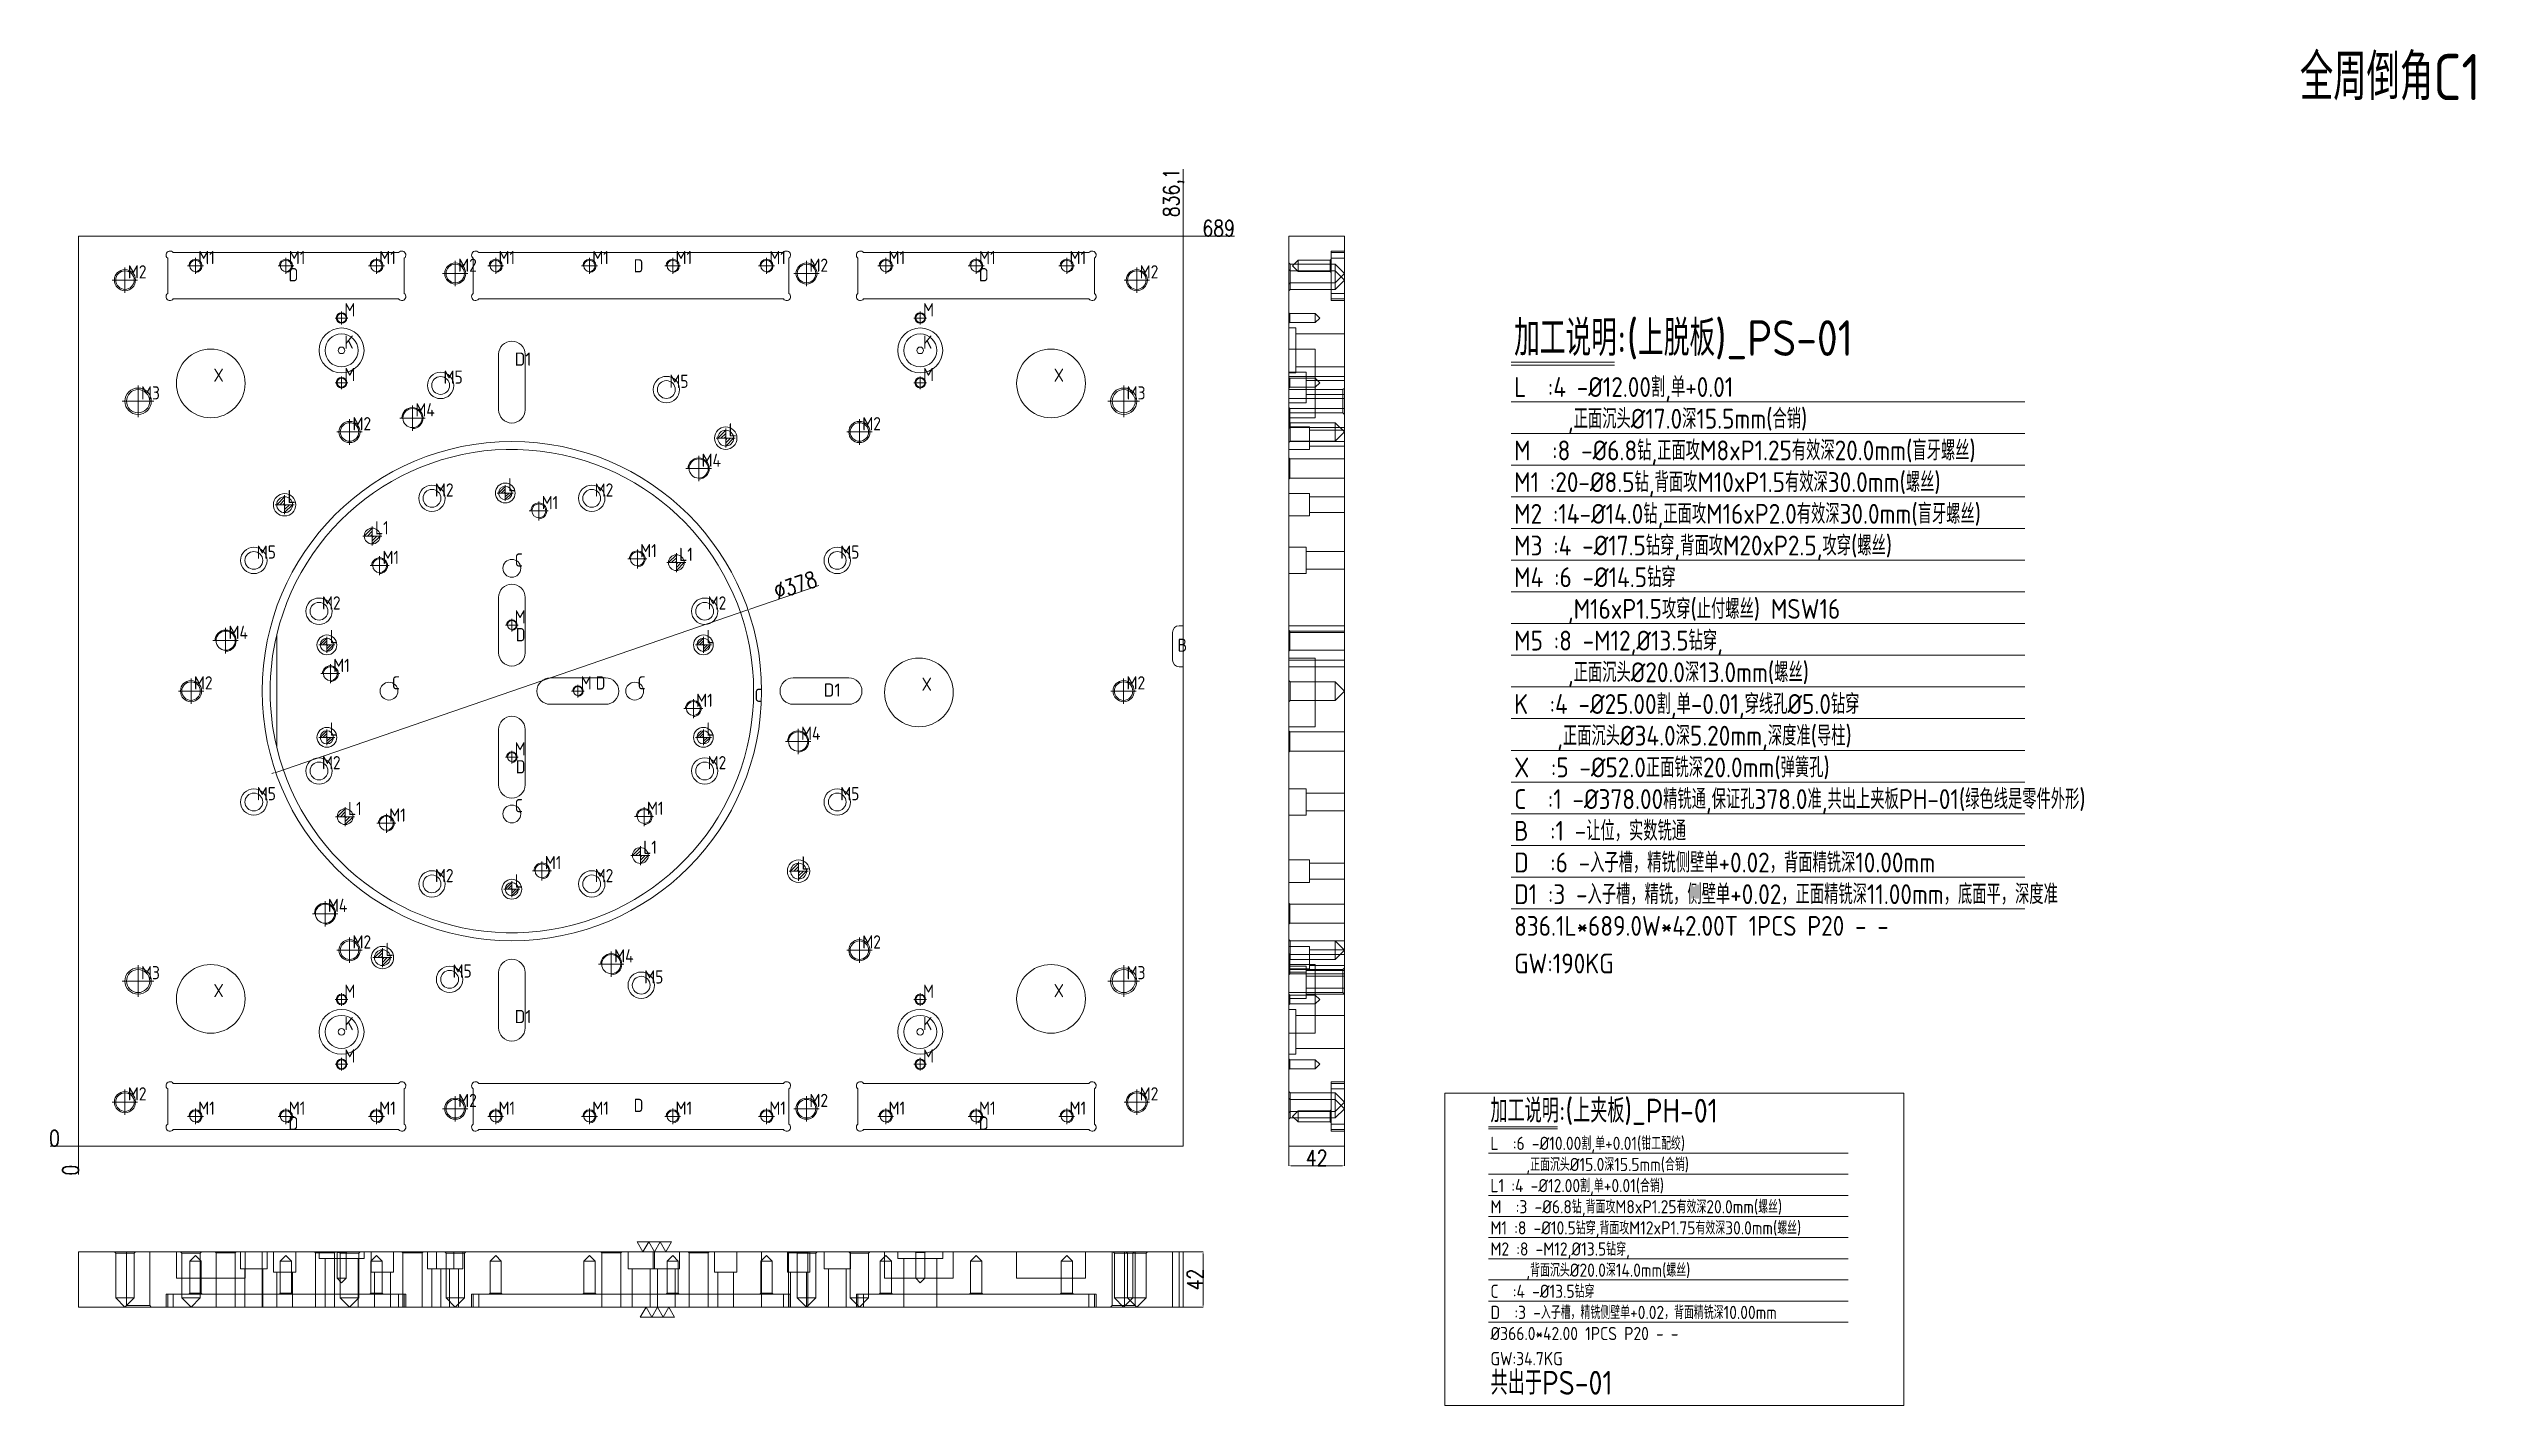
# Model space of a CAD drawing. Header units: millimetres. Extents: x 7159 to 8996, y 40039 to 41067.
import ezdxf

# ---------------------------------------------------------------- set-up
doc = ezdxf.new("R2010")
doc.units = ezdxf.units.MM
doc.linetypes.add('CENTER', pattern=[0])
doc.linetypes.add('DASHED', pattern=[0])
for name, color, linetype, lineweight in [('DIM', 4, 'Continuous', 20), ('PH', 140, 'Continuous', 20), ('PH_W', 1, 'Continuous', 20), ('PS', 6, 'Continuous', 20), ('PS_W', 1, 'Continuous', 20)]:
    doc.layers.add(name, color=color, linetype=linetype, lineweight=lineweight)
doc.layers.add('TEMP', color=7, linetype='Continuous')
doc.styles.add('chinesef_fs', font='gbenor.shx', dxfattribs={"bigfont": 'gbcbig.shx'})
doc.styles.add('gbenor', font='gbenor.shx', dxfattribs={"bigfont": 'gbcbig.shx'})
doc.styles.add('TXT', font='txt.shx', dxfattribs={"width": 0.8, "bigfont": 'ctxt.shx'})
doc.dimstyles.new('零件', dxfattribs={"dimscale": 1.5, "dimtxt": 8, "dimasz": 1, "dimexe": 0, "dimexo": 0, "dimgap": 0, "dimtad": 1, "dimtxsty": 'TXT', "dimcen": 0, "dimclrd": 252, "dimclre": 252, "dimclrt": 4, "dimazin": 3, "dimtp": 0.001, "dimtm": 0.001, "dimtfac": 1, "dimtmove": 0, "dimatfit": 3, "dimlwd": 5, "dimlwe": 5})

msp = doc.modelspace()

# ---------------------------------------------------------------- texts
at = {"layer": 'DIM', "color": 6, "lineweight": 5, "style": 'gbenor'}
msp.add_text('全周倒角C1', height=35, dxfattribs=at).set_placement((8863.419, 41027.648))
at = {"layer": 'DIM', "color": 4, "lineweight": 5, "style": 'gbenor'}
for s, height, p in [('M1', 10, (7272.625, 40903.443)), ('M1', 10, (7341.125, 40903.443)), ('M1', 10, (7409.625, 40903.443)), ('M1', 10, (7499.875, 40903.443)), ('M1', 10, (7570.875, 40903.443)), ('M1', 10, (7633.875, 40903.443)), ('M1', 10, (7704.875, 40903.443)), ('M1', 10, (7795.125, 40903.443)), ('M1', 10, (7863.625, 40903.443)), ('M1', 10, (7932.125, 40903.443)), ('M2', 10, (7219.344, 40892.688)), ('D', 10, (7341.025, 40890.493)), ('M2', 10, (7469.344, 40897.688)), ('D', 10, (7602.275, 40897.243)), ('M2', 10, (7735.226, 40897.688)), ('D', 10, (7863.525, 40890.493)), ('M2', 10, (7985.226, 40892.688)), ('M', 10, (7383.205, 40863.958)), ('M', 10, (7821.205, 40863.958)), ('加工说明:(上脱板)_PS-01', 27, (8268.642, 40834.018)), ('K', 10, (7383.206, 40839.459)), ('K', 10, (7821.206, 40839.459)), ('X', 10, (7284.206, 40814.459)), ('M', 10, (7383.205, 40814.958)), ('M5', 10, (7458.303, 40812.962)), ('M5', 10, (7629.186, 40809.823)), ('M', 10, (7821.205, 40814.958)), ('X', 10, (7920.206, 40814.459)), ('M3', 10, (7229.325, 40801.018)), ('M3', 10, (7975.325, 40801.018)), ('M2', 10, (7389.344, 40777.688)), ('M4', 10, (7436.941, 40788.23)), ('L', 10, (7674.06, 40773.03)), ('M2', 10, (7775.226, 40777.688)), ('     ,正面沉头%%c17.0深15.5mm(合销)', 15, (8268.657, 40778.947)), ('M  :8 -%%C6.8钻,正面攻M8xP1.25有效深20.0mm(盲牙螺丝)', 15, (8268.657, 40754.947)), ('M4', 10, (7653.598, 40750.028)), ('M1 :20-%%c8.5钻,背面攻M10xP1.5有效深30.0mm(螺丝)', 15, (8268.657, 40730.947)), ('L', 10, (7340.208, 40722.619)), ('M2 :14-%%C14.0钻,正面攻M16xP2.0有效深30.0mm(盲牙螺丝)', 15, (8268.657, 40706.947)), ('M5', 10, (7316.918, 40680.477)), ('M5', 10, (7758.532, 40680.477)), ('M3 :4 -%%c17.5钻穿,背面攻M20xP2.5,攻穿(螺丝)', 15, (8268.657, 40682.947)), ('M4 :6 -%%c14.5钻穿', 15, (8268.657, 40658.947)), ('     ,M16xP1.5攻穿(止付螺丝) MSW16', 15, (8268.657, 40634.947)), ('M4', 10, (7295.527, 40619.701)), ('B', 10, (8013.907, 40610.02)), ('M5 :8 -M12,%%c13.5钻穿,', 15, (8268.657, 40610.947)), ('     ,正面沉头%%c20.0深13.0mm(螺丝)', 15, (8268.657, 40586.947)), ('M2', 10, (7269.344, 40581.498)), ('C', 10, (7693.641, 40572.05)), ('X', 10, (7820.206, 40580.459)), ('M2', 10, (7975.226, 40581.498)), ('M4', 10, (7728.843, 40543.295)), ('X  :5 -%%c52.0正面铣深20.0mm(弹簧孔)', 15, (8268.657, 40514.947)), ('M5', 10, (7316.918, 40497.554)), ('M5', 10, (7758.532, 40497.554)), ('B  :1 -让位，实数铣通', 15, (8268.657, 40466.947)), ('L', 10, (7729.222, 40445.138)), ('M4', 10, (7370.772, 40412.968)), ('M2', 10, (7389.344, 40385.308)), ('M2', 10, (7775.226, 40385.308)), ('836.1L*689.0W*42.00T 1PCS P20 - -', 15, (8268.657, 40394.947)), ('L', 10, (7414.231, 40379.691)), ('M4', 10, (7587.429, 40374.766)), ('GW:190KG', 15, (8268.657, 40366.447)), ('M3', 10, (7229.325, 40362.018)), ('M5', 10, (7465.106, 40363.271)), ('M5', 10, (7610.15, 40358.826)), ('M3', 10, (7975.325, 40362.018)), ('X', 10, (7284.206, 40348.459)), ('M', 10, (7383.205, 40347.958)), ('M', 10, (7821.205, 40347.958)), ('X', 10, (7920.206, 40348.459)), ('K', 10, (7383.206, 40323.459)), ('K', 10, (7821.206, 40323.459)), ('M', 10, (7383.205, 40298.958)), ('M', 10, (7821.205, 40298.958)), ('M2', 10, (7219.344, 40270.308)), ('M1', 10, (7272.625, 40259.493)), ('M1', 10, (7341.125, 40259.493)), ('M1', 10, (7409.625, 40259.493)), ('M2', 10, (7469.344, 40265.308)), ('M1', 10, (7499.875, 40259.493)), ('M1', 10, (7570.875, 40259.493)), ('D', 10, (7602.275, 40261.543)), ('M1', 10, (7633.875, 40259.493)), ('M1', 10, (7704.875, 40259.493)), ('M2', 10, (7735.226, 40265.308)), ('M1', 10, (7795.125, 40259.493)), ('M1', 10, (7863.625, 40259.493)), ('M1', 10, (7932.125, 40259.493)), ('M2', 10, (7985.226, 40270.308)), ('加工说明:(上夹板)_PH-01', 18, (8250.711, 40253.518)), ('D', 10, (7341.025, 40248.043)), ('D', 10, (7863.525, 40248.043)), ('     ,正面沉头%%c15.0深15.5mm(合销)', 10, (8250.712, 40216.804)), ('M  :3 -%%c6.8钻,背面攻M8xP1.25有效深20.0mm(螺丝)', 10, (8250.712, 40184.804)), ('M1 :8 -%%c10.5钻穿,背面攻M12xP1.75有效深30.0mm(螺丝)', 10, (8250.712, 40168.804)), ('M2 :8 -M12,%%c13.5钻穿,', 10, (8250.712, 40152.804)), ('     ,背面沉头%%c20.0深14.0mm(螺丝)', 10, (8250.712, 40136.804)), ('C  :4 -%%c13.5钻穿', 10, (8250.712, 40120.804)), ('%%c366.0*42.00 1PCS P20 - -', 10, (8250.712, 40088.804)), ('GW:34.7KG', 10, (8250.712, 40069.804))]:
    msp.add_text(s, height=height, dxfattribs=at).set_placement(p)
at = {"layer": 'DIM', "color": 4, "lineweight": 5, "style": 'chinesef_fs', "width": 1.1106}
for p in [(7512.025, 40826.578), (7746.025, 40576.018), (7512.025, 40328.818)]:
    msp.add_text('D1', height=10, dxfattribs=at).set_placement(p)
at = {"layer": 'DIM', "color": 1, "lineweight": 5, "style": 'gbenor'}
for s, height, p in [('L  :4 -%%c12.00割,单+0.01', 15, (8268.657, 40802.947)), ('K  :4 -%%C25.00割,单-0.01,穿线孔%%C5.0钻穿', 15, (8268.657, 40562.947)), ('L1 :4 -%%c12.00割,单+0.01(合销)', 10, (8250.712, 40200.804))]:
    msp.add_text(s, height=height, dxfattribs=at).set_placement(p)
at = {"layer": 'DIM', "color": 3, "lineweight": 5, "style": 'gbenor'}
for s, p in [('M2', (7451.761, 40727.491)), ('L', (7507.175, 40731.493)), ('M1', (7532.543, 40717.962)), ('M2', (7572.689, 40727.491)), ('L1', (7406.422, 40698.895)), ('M1', (7607.138, 40681.58)), ('M1', (7412.043, 40676.471)), ('C', (7512.16, 40674.486)), ('L1', (7636.651, 40678.753)), ('M2', (7366.252, 40641.982)), ('M', (7512.105, 40631.458)), ('M2', (7658.198, 40641.982)), ('L', (7372.175, 40616.493)), ('D', (7512.975, 40617.918)), ('L', (7657.175, 40616.493)), ('M1', (7374.78, 40594.705)), ('C', (7419.16, 40581.486)), ('M', (7562.105, 40581.458)), ('D', (7573.475, 40581.418)), ('C', (7605.16, 40581.486)), ('M1', (7649.51, 40568.251)), ('L', (7372.175, 40546.493)), ('L', (7657.175, 40546.493)), ('M2', (7366.252, 40521.054)), ('M', (7512.105, 40531.458)), ('D', (7512.975, 40517.918)), ('M2', (7658.198, 40521.054)), ('L1', (7385.961, 40486.391)), ('M1', (7417.152, 40481.376)), ('C', (7512.16, 40488.486)), ('M1', (7612.247, 40486.485)), ('M1', (7534.922, 40445.371)), ('L1', (7609.42, 40456.972)), ('M2', (7451.761, 40435.545)), ('L', (7512.175, 40431.493)), ('M2', (7572.689, 40435.545))]:
    msp.add_text(s, height=10, dxfattribs=at).set_placement(p)
at = {"layer": 'DIM', "color": 2, "lineweight": 5, "style": 'gbenor'}
for s, height, p in [('    ,正面沉头%%c34.0深5.20mm,深度准(导柱)', 15, (8268.657, 40538.947)), ('C  :1 -%%C378.00精铣通,保证孔378.0准,共出上夹板PH-01(绿色线是零件外形)', 15, (8268.657, 40490.947)), ('D  :6 -入子槽，精铣侧壁单+0.02，背面精铣深10.00mm', 15, (8268.657, 40442.947)), ('D1 :3 -入子槽，精铣，侧壁单+0.02，正面精铣深11.00mm，底面平，深度准', 15, (8268.657, 40418.947)), ('D  :3 -入子槽，精铣侧壁单+0.02，背面精铣深10.00mm', 10, (8250.712, 40104.804))]:
    msp.add_text(s, height=height, dxfattribs=at).set_placement(p)
at = {"layer": 'DIM', "color": 8, "lineweight": 5, "style": 'gbenor'}
msp.add_text('L  :6 -%%C10.00割,单+0.01(钳工配绞)', height=10, dxfattribs=at).set_placement((8250.712, 40232.804))
at = {"layer": 'DIM', "color": 21, "lineweight": 5, "style": 'gbenor'}
msp.add_text('共出于PS-01', height=18, dxfattribs=at).set_placement((8250.88, 40047.518))

# ---------------------------------------------------------------- blocks, each defined once
blk = doc.blocks.new('*D1109')
at = {"layer": 'Defpoints', "color": 0}
for p in [(8018.2, 40924.7), (8033.2, 40924.7), (7182, 40235.7)]:
    blk.add_point(p, dxfattribs=at)
at = {"layer": 'DIM', "color": 252, "lineweight": 5}
for p, q in [((8018.2, 40924.7), (8027.2, 40924.7)), ((8027.2, 40924.7), (8030.2, 40924.7)), ((8030.2, 40924.7), (8056.9, 40924.7))]:
    blk.add_line(p, q, dxfattribs=at)
at = {"layer": 'DIM', "color": 4, "lineweight": 5, "insert": (8045, 40930.7), "char_height": 12, "attachment_point": 5, "style": 'TXT'}
blk.add_mtext('689', dxfattribs=at)
blk = doc.blocks.new('*D1110')
at = {"layer": 'Defpoints', "color": 0}
for p in [(7167, 40235.7), (7182, 40235.7), (7182, 40235.7)]:
    blk.add_point(p, dxfattribs=at)
at = {"layer": 'DIM', "color": 252, "lineweight": 5}
blk.add_line((7182, 40235.7), (7160.6, 40235.7), dxfattribs=at)
at = {"layer": 'DIM', "color": 4, "lineweight": 5, "insert": (7163.8, 40241.7), "char_height": 12, "attachment_point": 5, "style": 'TXT'}
blk.add_mtext('0', dxfattribs=at)
blk = doc.blocks.new('*D1111')
at = {"layer": 'Defpoints', "color": 0}
for p in [(7182, 40235.7), (7182, 40235.7), (7182, 40220.7)]:
    blk.add_point(p, dxfattribs=at)
at = {"layer": 'DIM', "color": 252, "lineweight": 5}
blk.add_line((7182, 40235.7), (7182, 40214.3), dxfattribs=at)
at = {"layer": 'DIM', "color": 4, "lineweight": 5, "insert": (7176, 40217.5), "char_height": 12, "attachment_point": 5, "rotation": 90, "style": 'TXT'}
blk.add_mtext('0', dxfattribs=at)
blk = doc.blocks.new('*D1112')
at = {"layer": 'Defpoints', "color": 0}
for p in [(8018.2, 40939.7), (8018.2, 40924.7), (7182, 40235.7)]:
    blk.add_point(p, dxfattribs=at)
at = {"layer": 'DIM', "color": 252, "lineweight": 5}
for p, q in [((8018.2, 40936.7), (8018.2, 40975.4)), ((8018.2, 40933.7), (8018.2, 40936.7)), ((8018.2, 40924.7), (8018.2, 40933.7))]:
    blk.add_line(p, q, dxfattribs=at)
at = {"layer": 'DIM', "color": 4, "lineweight": 5, "insert": (8011, 40957.5), "char_height": 12, "attachment_point": 5, "rotation": 90, "style": 'TXT'}
blk.add_mtext('836,1', dxfattribs=at)
blk = doc.blocks.new('*D1113')
at = {"layer": 'Defpoints', "color": 0}
for p in [(8018.2, 40155.7), (8018.2, 40113.7), (8033.2, 40113.7)]:
    blk.add_point(p, dxfattribs=at)
at = {"layer": 'DIM', "color": 252, "lineweight": 5}
for p, q in [((8018.2, 40155.7), (8033.2, 40155.7)), ((8033.2, 40154.2), (8033.2, 40115.2)), ((8018.2, 40113.7), (8033.2, 40113.7))]:
    blk.add_line(p, q, dxfattribs=at)
at = {"layer": 'DIM', "color": 252}
for points in [[(8033.4, 40154.2), (8032.9, 40154.2), (8033.2, 40155.7)], [(8032.9, 40115.2), (8033.4, 40115.2), (8033.2, 40113.7)]]:
    blk.add_solid(points, dxfattribs=at)
at = {"layer": 'DIM', "color": 4, "lineweight": 5, "insert": (8027.2, 40134.7), "char_height": 12, "attachment_point": 5, "rotation": 90, "style": 'TXT'}
blk.add_mtext('42', dxfattribs=at)
blk = doc.blocks.new('*D1114')
at = {"layer": 'Defpoints', "color": 0}
for p in [(8098.2, 40235.7), (8140.2, 40235.7), (8140.2, 40220.7)]:
    blk.add_point(p, dxfattribs=at)
at = {"layer": 'DIM', "color": 252, "lineweight": 5}
for p, q in [((8098.2, 40235.7), (8098.2, 40220.7)), ((8140.2, 40235.7), (8140.2, 40220.7)), ((8099.7, 40220.7), (8138.7, 40220.7))]:
    blk.add_line(p, q, dxfattribs=at)
at = {"layer": 'DIM', "color": 252}
for points in [[(8099.7, 40221), (8099.7, 40220.5), (8098.2, 40220.7)], [(8138.7, 40220.5), (8138.7, 40221), (8140.2, 40220.7)]]:
    blk.add_solid(points, dxfattribs=at)
at = {"layer": 'DIM', "color": 4, "lineweight": 5, "insert": (8119.2, 40226.7), "char_height": 12, "attachment_point": 5, "style": 'TXT'}
blk.add_mtext('42', dxfattribs=at)
blk = doc.blocks.new('pg_hx_L0')
at = {"color": 230}
for p, q in [((-0.6, 0), (0.6, 0)), ((-0.5, 0), (0, 0.5)), ((-0.3, 0), (0, 0.3)), ((-0.1, 0), (0, 0.1)), ((0, 0.6), (0, -0.6)), ((0.1, 0), (0, -0.1)), ((0.5, 0), (0, -0.5)), ((0.3, 0), (0, -0.3))]:
    blk.add_line(p, q, dxfattribs=at)
for start, end in [(90, 180), (270, 0)]:
    blk.add_arc((0, 0), 0.5, start, end, dxfattribs=at)
blk = doc.blocks.new('pg_hx_LLL0')
blk.add_blockref('pg_hx_L0', (0, 0))
blk = doc.blocks.new('*D1115')
at = {"layer": 'Defpoints', "color": 0}
for p in [(7688.7, 40641.7), (7331.3, 40518.7)]:
    blk.add_point(p, dxfattribs=at)
at = {"layer": 'DIM', "color": 252, "lineweight": 5}
for p, q in [((7690.1, 40642.2), (7742.3, 40660.1)), ((7331.3, 40518.7), (7688.7, 40641.7)), ((7329.9, 40518.3), (7328.4, 40517.8))]:
    blk.add_line(p, q, dxfattribs=at)
at = {"layer": 'DIM', "color": 252}
for points in [[(7690.1, 40642.4), (7690.2, 40641.9), (7688.7, 40641.7)], [(7329.9, 40518), (7329.8, 40518.5), (7331.3, 40518.7)]]:
    blk.add_solid(points, dxfattribs=at)
at = {"layer": 'DIM', "color": 4, "lineweight": 5, "insert": (7724.6, 40660.4), "char_height": 12, "attachment_point": 5, "rotation": 18.9803, "style": 'TXT'}
blk.add_mtext('%%c378', dxfattribs=at)

# ---------------------------------------------------------------- dimensions: what is measured, and where the dimension line sits
at = {"layer": 'DIM', "lineweight": 5}
for feature_location, offset, dtype, origin, picture, middle in [((8018.15, 40924.713), (0, 15), 1, (7182.05, 40235.713), '*D1112', (8011.008, 40957.542)), ((8018.15, 40924.713), (15, 0), 0, (7182.05, 40235.713), '*D1109', (8045.036, 40930.713)), ((7182.049940093, 40235.713202811), (-15, 0), 0, (7182.049940093, 40235.713202811), '*D1110', (7163.849940093, 40241.713202811)), ((7182.049940093, 40235.713202811), (0, -15), 1, (7182.049940093, 40235.713202811), '*D1111', (7176.049940093, 40217.513202811))]:
    dim = msp.add_ordinate_dim(feature_location=feature_location, offset=offset, dtype=dtype, origin=origin, dimstyle='零件', dxfattribs=at)
    dim.commit()
    dim.dimension.update_dxf_attribs({"geometry": picture, "text_midpoint": middle})
dim = msp.add_diameter_dim_2p(p1=(7331.276, 40518.742), p2=(7688.724, 40641.684), dimstyle='零件', dxfattribs=at)
dim.commit()
dim.dimension.update_dxf_attribs({"geometry": '*D1115', "text_midpoint": (7726.569, 40654.7), "dimtype": 163})
dim = msp.add_linear_dim(base=(8140.15, 40220.713), p1=(8098.15, 40235.713), p2=(8140.15, 40235.713), dimstyle='零件', dxfattribs=at)
dim.commit()
dim.dimension.update_dxf_attribs({"geometry": '*D1114', "text_midpoint": (8119.15, 40226.713)})
dim = msp.add_linear_dim(base=(8033.15, 40113.713), p1=(8018.15, 40155.713), p2=(8018.15, 40113.713), angle=90, dimstyle='零件', dxfattribs=at)
dim.commit()
dim.dimension.update_dxf_attribs({"geometry": '*D1113', "text_midpoint": (8027.15, 40134.713)})

# ---------------------------------------------------------------- linework, layer by layer
at = {"layer": 'DIM', "color": 8, "linetype": 'Continuous', "lineweight": 5}
for p, q in [((8266.407, 40829.358), (8344.653, 40829.358)), ((8266.407, 40827.108), (8344.653, 40827.108)), ((8266.407, 40799.358), (8655.207, 40799.358)), ((8266.407, 40775.358), (8655.207, 40775.358)), ((8266.407, 40751.358), (8655.207, 40751.358)), ((8266.407, 40727.358), (8655.207, 40727.358)), ((8266.407, 40703.358), (8655.207, 40703.358)), ((8266.407, 40679.358), (8655.207, 40679.358)), ((8266.407, 40655.358), (8655.207, 40655.358)), ((8266.407, 40631.358), (8655.207, 40631.358)), ((8266.407, 40607.358), (8655.207, 40607.358)), ((8266.407, 40583.358), (8655.207, 40583.358)), ((8266.407, 40559.358), (8655.207, 40559.358)), ((8266.407, 40535.358), (8655.207, 40535.358)), ((8266.407, 40511.358), (8655.207, 40511.358)), ((8266.407, 40487.358), (8655.207, 40487.358)), ((8266.407, 40463.358), (8655.207, 40463.358)), ((8266.407, 40439.358), (8655.207, 40439.358)), ((8266.407, 40415.358), (8655.207, 40415.358)), ((8249.212, 40250.411), (8301.376, 40250.411)), ((8249.212, 40248.911), (8301.376, 40248.911)), ((8249.212, 40230.411), (8521.372, 40230.411)), ((8249.212, 40214.411), (8521.372, 40214.411)), ((8249.212, 40198.411), (8521.372, 40198.411)), ((8249.212, 40182.411), (8521.372, 40182.411)), ((8249.212, 40166.411), (8521.372, 40166.411)), ((8249.212, 40150.411), (8521.372, 40150.411)), ((8249.212, 40134.411), (8521.372, 40134.411)), ((8249.212, 40118.411), (8521.372, 40118.411)), ((8249.212, 40102.411), (8521.372, 40102.411))]:
    msp.add_line(p, q, dxfattribs=at)
at = {"layer": 'DIM', "color": 252, "linetype": 'DASHED', "lineweight": 5}
msp.add_lwpolyline([(7182.05, 40924.713), (7182.05, 40235.713), (8018.15, 40235.713), (8018.15, 40924.713)], close=True, dxfattribs=at)
at = {"layer": 'DIM', "color": 3, "linetype": 'Continuous', "lineweight": 5}
msp.add_lwpolyline([(8216.224, 40275.671), (8216.224, 40039.329), (8563.494, 40039.329), (8563.494, 40275.671)], close=True, dxfattribs=at)
at = {"layer": 'DIM', "linetype": 'Continuous', "lineweight": 5}
for points in [[(7630.916, 40163.213), (7626.586, 40155.713), (7622.255, 40163.213), (7617.925, 40155.713), (7613.595, 40163.213), (7609.265, 40155.713), (7604.935, 40163.213), (7630.916, 40163.213)], [(7607.221, 40106.213), (7611.551, 40113.713), (7615.881, 40106.213), (7620.212, 40113.713), (7624.542, 40106.213), (7628.872, 40113.713), (7633.202, 40106.213), (7607.221, 40106.213)]]:
    msp.add_lwpolyline(points, close=True, dxfattribs=at)
at = {"layer": 'PH', "color": 2, "linetype": 'DASHED', "lineweight": 5, "ltscale": 0.684392}
for p, q in [((7500, 40651.213), (7500, 40609.213)), ((7520, 40609.213), (7520, 40651.213)), ((7581, 40590.213), (7539, 40590.213)), ((7539, 40570.213), (7581, 40570.213)), ((7500, 40551.213), (7500, 40509.213)), ((7520, 40509.213), (7520, 40551.213))]:
    msp.add_line(p, q, dxfattribs=at)
at = {"layer": 'PH', "color": 2, "linetype": 'Continuous', "lineweight": 5}
msp.add_line((7332, 40622.699), (7332, 40537.728), dxfattribs=at)
at = {"layer": 'PH', "color": 30, "linetype": 'DASHED', "lineweight": 5, "ltscale": 0.684392}
for centre, radius in [((7449.536, 40726.186), 10), ((7570.464, 40726.186), 10), ((7364.027, 40640.677), 10), ((7655.973, 40640.677), 10), ((7510, 40630.213), 3.403), ((7560, 40580.213), 3.403), ((7364.027, 40519.749), 10), ((7510, 40530.213), 3.403), ((7655.973, 40519.749), 10), ((7449.536, 40434.24), 10), ((7570.464, 40434.24), 10)]:
    msp.add_circle(centre, radius, dxfattribs=at)
at = {"layer": 'PH', "color": 42, "linetype": 'Continuous', "lineweight": 5}
for centre, radius in [((7449.536, 40726.186), 6.753), ((7505, 40730.213), 7.5), ((7570.464, 40726.186), 6.753), ((7530.398, 40716.697), 5.253), ((7409.899, 40675.206), 5.253), ((7510, 40673.213), 6.753), ((7604.993, 40680.315), 5.253), ((7364.027, 40640.677), 6.753), ((7655.973, 40640.677), 6.753), ((7370, 40615.213), 7.5), ((7655, 40615.213), 7.5), ((7372.636, 40593.44), 5.253), ((7417, 40580.213), 6.753), ((7603, 40580.213), 6.753), ((7647.365, 40566.987), 5.253), ((7370, 40545.213), 7.5), ((7655, 40545.213), 7.5), ((7364.027, 40519.749), 6.753), ((7655.973, 40519.749), 6.753), ((7510, 40487.213), 6.753), ((7610.102, 40485.22), 5.253), ((7415.007, 40480.112), 5.253), ((7449.536, 40434.24), 6.753), ((7510, 40430.213), 7.5), ((7532.777, 40444.106), 5.253), ((7570.464, 40434.24), 6.753)]:
    msp.add_circle(centre, radius, dxfattribs=at)
at = {"layer": 'PH', "color": 6, "linetype": 'Continuous', "lineweight": 5}
for centre in [(7404.278, 40697.63), (7634.506, 40677.488), (7383.816, 40485.126), (7607.275, 40455.708)]:
    msp.add_circle(centre, 6, dxfattribs=at)
at = {"layer": 'PH', "color": 3, "linetype": 'Continuous', "lineweight": 5}
msp.add_arc((7510, 40580.213), 183, 193.424277, 166.575723, dxfattribs=at)
at = {"layer": 'PH', "color": 30, "linetype": 'DASHED', "lineweight": 5, "ltscale": 0.684392}
for centre, radius in [((7530.398, 40716.697), 6), ((7409.899, 40675.206), 6), ((7604.993, 40680.315), 6), ((7510, 40630.213), 4), ((7372.636, 40593.44), 6), ((7560, 40580.213), 4), ((7647.365, 40566.987), 6), ((7510, 40530.213), 4), ((7610.102, 40485.22), 6), ((7415.007, 40480.112), 6), ((7532.777, 40444.106), 6)]:
    msp.add_arc(centre, radius, 270, 180, dxfattribs=at)
at = {"layer": 'PH', "color": 2, "linetype": 'DASHED', "lineweight": 5, "ltscale": 0.684392}
for centre, start, end in [((7510, 40651.213), 0, 180), ((7510, 40609.213), 180, 0), ((7539, 40580.213), 90, 270), ((7581, 40580.213), 270, 90), ((7510, 40551.213), 0, 180), ((7510, 40509.213), 180, 0)]:
    msp.add_arc(centre, 10, start, end, dxfattribs=at)
at = {"layer": 'PH', "color": 2, "linetype": 'Continuous', "lineweight": 5}
msp.add_arc((7510, 40580.213), 183, 166.575723, 193.424277, dxfattribs=at)
at = {"layer": 'PH_W', "color": 1, "linetype": 'CENTER', "lineweight": 5, "ltscale": 0.684392}
for p, q in [((7523.198, 40716.697), (7537.598, 40716.697)), ((7530.398, 40709.497), (7530.398, 40723.897)), ((7402.699, 40675.206), (7417.099, 40675.206)), ((7409.899, 40668.006), (7409.899, 40682.406)), ((7597.793, 40680.315), (7612.193, 40680.315)), ((7604.993, 40673.115), (7604.993, 40687.515)), ((7510, 40625.413), (7510, 40635.013)), ((7505.2, 40630.213), (7514.8, 40630.213)), ((7372.636, 40586.24), (7372.636, 40600.64)), ((7365.436, 40593.44), (7379.836, 40593.44)), ((7555.2, 40580.213), (7564.8, 40580.213)), ((7560, 40575.413), (7560, 40585.013)), ((7640.165, 40566.987), (7654.565, 40566.987)), ((7647.365, 40559.787), (7647.365, 40574.187)), ((7505.2, 40530.213), (7514.8, 40530.213)), ((7510, 40525.413), (7510, 40535.013)), ((7415.007, 40472.912), (7415.007, 40487.312)), ((7610.102, 40478.02), (7610.102, 40492.42)), ((7407.807, 40480.112), (7422.207, 40480.112)), ((7602.902, 40485.22), (7617.302, 40485.22)), ((7532.777, 40436.906), (7532.777, 40451.306)), ((7525.577, 40444.106), (7539.977, 40444.106))]:
    msp.add_line(p, q, dxfattribs=at)
at = {"layer": 'PH_W', "color": 1, "linetype": 'Continuous', "lineweight": 5}
for centre in [(7505, 40730.213), (7370, 40615.213), (7655, 40615.213), (7370, 40545.213), (7655, 40545.213), (7510, 40430.213)]:
    msp.add_circle(centre, 5, dxfattribs=at)
at = {"layer": 'PS', "color": 56, "linetype": 'DASHED', "lineweight": 5, "ltscale": 1.026722}
for p, q in [((7182.05, 40924.713), (7182.05, 40924.713)), ((7973.651, 40924.713), (7973.651, 40924.713)), ((8018.15, 40924.713), (8018.15, 40924.713)), ((8098.15, 40924.713), (8140.15, 40924.713)), ((7182.05, 40235.713), (7182.05, 40235.713)), ((8018.15, 40235.713), (8018.15, 40235.713)), ((8098.15, 40235.713), (8140.15, 40235.713)), ((7973.651, 40155.713), (7973.651, 40113.713))]:
    msp.add_line(p, q, dxfattribs=at)
at = {"layer": 'PS', "color": 2, "linetype": 'Continuous', "lineweight": 5}
for p, q in [((7973.651, 40924.713), (7182.05, 40924.713)), ((7182.05, 40924.713), (7182.05, 40235.713)), ((8018.15, 40924.713), (7973.651, 40924.713)), ((8018.15, 40924.713), (8018.15, 40629.716)), ((8098.15, 40924.713), (8098.15, 40629.716)), ((8140.15, 40924.713), (8140.15, 40629.716)), ((8010.1, 40624.716), (8010.1, 40603.716)), ((8015.1, 40629.716), (8018.15, 40629.716)), ((8015.1, 40598.716), (8018.15, 40598.716)), ((8018.15, 40598.716), (8018.15, 40235.713)), ((8098.15, 40598.716), (8098.15, 40235.713)), ((8140.15, 40598.716), (8140.15, 40235.713)), ((7182.05, 40235.713), (8018.15, 40235.713)), ((7182.05, 40155.713), (8018.15, 40155.713)), ((7182.05, 40113.713), (8018.15, 40113.713))]:
    msp.add_line(p, q, dxfattribs=at)
at = {"layer": 'PS', "color": 2, "linetype": 'DASHED', "lineweight": 5, "ltscale": 1.026722}
for p, q in [((7253.692, 40912.188), (7424.309, 40912.188)), ((7715.559, 40912.188), (7484.942, 40912.188)), ((7946.809, 40912.188), (7776.192, 40912.188)), ((8098.15, 40924.713), (8098.15, 40924.713)), ((8098.15, 40924.713), (8098.15, 40924.713)), ((8140.15, 40924.713), (8140.15, 40924.713)), ((8140.15, 40924.713), (8140.15, 40924.713)), ((7249.5, 40881.38), (7249.5, 40907.997)), ((7428.5, 40881.38), (7428.5, 40907.997)), ((7480.75, 40881.38), (7480.75, 40907.997)), ((7719.75, 40881.38), (7719.75, 40907.997)), ((7772, 40881.38), (7772, 40907.997)), ((7951, 40881.38), (7951, 40907.997)), ((8130.15, 40881.38), (8130.15, 40907.997)), ((8130.15, 40907.997), (8140.15, 40907.997)), ((7253.692, 40877.188), (7424.309, 40877.188)), ((7715.559, 40877.188), (7484.942, 40877.188)), ((7946.809, 40877.188), (7776.192, 40877.188)), ((8140.15, 40881.38), (8130.15, 40881.38)), ((8140.15, 40769.213), (8098.15, 40769.213)), ((8098.15, 40391.213), (8140.15, 40391.213)), ((8103.35, 40339.213), (8103.35, 40305.213)), ((7249.5, 40279.046), (7249.5, 40252.43)), ((7253.692, 40283.238), (7424.309, 40283.238)), ((7428.5, 40279.046), (7428.5, 40252.43)), ((7480.75, 40279.046), (7480.75, 40252.43)), ((7715.559, 40283.238), (7484.942, 40283.238)), ((7719.75, 40279.046), (7719.75, 40252.43)), ((7772, 40279.046), (7772, 40252.43)), ((7946.809, 40283.238), (7776.192, 40283.238)), ((7951, 40279.046), (7951, 40252.43)), ((8130.15, 40279.046), (8130.15, 40252.43)), ((8130.15, 40279.046), (8140.15, 40279.046)), ((8140.15, 40252.43), (8130.15, 40252.43)), ((7253.692, 40248.238), (7424.309, 40248.238)), ((7715.559, 40248.238), (7484.942, 40248.238)), ((7946.809, 40248.238), (7776.192, 40248.238)), ((8098.15, 40235.713), (8098.15, 40235.713)), ((8140.15, 40235.713), (8140.15, 40235.713)), ((7321, 40155.713), (7321, 40113.713)), ((7699, 40113.713), (7699, 40155.713)), ((7253.692, 40123.713), (7424.309, 40123.713)), ((7253.692, 40113.713), (7253.692, 40123.713)), ((7424.309, 40123.713), (7424.309, 40113.713)), ((7715.559, 40123.713), (7484.942, 40123.713)), ((7484.942, 40113.713), (7484.942, 40123.713)), ((7715.559, 40123.713), (7715.559, 40113.713)), ((7946.809, 40123.713), (7776.192, 40123.713)), ((7776.192, 40113.713), (7776.192, 40123.713)), ((7946.809, 40123.713), (7946.809, 40113.713))]:
    msp.add_line(p, q, dxfattribs=at)
at = {"layer": 'PS', "color": 56, "linetype": 'Continuous', "lineweight": 5}
for p, q in [((8140.15, 40924.713), (8098.15, 40924.713)), ((8098.15, 40235.713), (8140.15, 40235.713)), ((7182.05, 40155.713), (7182.05, 40113.713)), ((8018.15, 40155.713), (8018.15, 40113.713))]:
    msp.add_line(p, q, dxfattribs=at)
at = {"layer": 'PS', "color": 31, "linetype": 'DASHED', "lineweight": 5, "ltscale": 1.026722}
for p, q in [((8140.15, 40913.421), (8130.15, 40913.421)), ((8130.15, 40913.421), (8130.15, 40907.997)), ((8140.15, 40912.188), (8130.15, 40912.188)), ((8130.15, 40875.956), (8130.15, 40881.38)), ((8130.15, 40877.188), (8140.15, 40877.188)), ((8130.15, 40875.956), (8140.15, 40875.956)), ((8103.35, 40855.213), (8098.15, 40855.213)), ((8103.35, 40855.213), (8103.35, 40821.213)), ((8118.15, 40839.215), (8098.15, 40839.215)), ((8118.15, 40813.213), (8118.15, 40839.215)), ((8111.15, 40821.657), (8098.15, 40821.657)), ((8098.15, 40821.213), (8103.35, 40821.213)), ((8111.15, 40818.518), (8098.15, 40818.518)), ((8111.15, 40818.518), (8111.15, 40821.657)), ((8111.15, 40808.518), (8111.15, 40818.518)), ((8140.15, 40818.407), (8111.15, 40818.407)), ((8098.15, 40801.657), (8111.15, 40801.657)), ((8140.15, 40815.268), (8111.15, 40815.268)), ((8111.15, 40798.518), (8111.15, 40808.518)), ((8111.15, 40804.907), (8140.15, 40804.907)), ((8111.15, 40801.768), (8140.15, 40801.768)), ((8118.15, 40787.212), (8118.15, 40813.213)), ((8098.15, 40798.518), (8111.15, 40798.518)), ((8098.898, 40794.198), (8098.15, 40794.946)), ((8098.15, 40787.212), (8118.15, 40787.212)), ((8113.65, 40780.241), (8098.15, 40780.241)), ((8098.15, 40778.946), (8098.898, 40779.693)), ((8098.15, 40763.241), (8113.65, 40763.241)), ((8113.65, 40780.241), (8113.65, 40763.241)), ((8098.898, 40755.996), (8098.15, 40756.743)), ((8098.15, 40740.743), (8098.898, 40741.491)), ((8113.65, 40729.829), (8098.15, 40729.829)), ((8113.65, 40729.829), (8113.65, 40712.829)), ((8098.15, 40712.829), (8113.65, 40712.829)), ((8111.15, 40689.172), (8098.15, 40689.172)), ((8111.15, 40679.172), (8111.15, 40689.172)), ((8140.15, 40685.922), (8111.15, 40685.922)), ((8111.15, 40669.172), (8111.15, 40679.172)), ((8111.15, 40672.422), (8140.15, 40672.422)), ((8098.15, 40669.172), (8111.15, 40669.172)), ((8098.898, 40625.668), (8098.15, 40626.416)), ((8098.15, 40610.416), (8098.898, 40611.163)), ((8118.15, 40605.215), (8098.15, 40605.215)), ((8118.15, 40579.213), (8118.15, 40605.215)), ((8118.15, 40553.212), (8118.15, 40579.213)), ((8098.15, 40553.212), (8118.15, 40553.212)), ((8098.898, 40549.263), (8098.15, 40550.011)), ((8098.15, 40534.011), (8098.898, 40534.758)), ((8111.15, 40506.249), (8098.15, 40506.249)), ((8111.15, 40496.249), (8111.15, 40506.249)), ((8140.15, 40502.999), (8111.15, 40502.999)), ((8111.15, 40486.249), (8111.15, 40496.249)), ((8111.15, 40489.499), (8140.15, 40489.499)), ((8098.15, 40486.249), (8111.15, 40486.249)), ((8113.65, 40452.348), (8098.15, 40452.348)), ((8113.65, 40452.348), (8113.65, 40435.348)), ((8098.15, 40435.348), (8113.65, 40435.348)), ((8098.898, 40418.936), (8098.15, 40419.683)), ((8098.15, 40403.683), (8098.898, 40404.431)), ((8113.65, 40386.902), (8098.15, 40386.902)), ((8098.898, 40380.733), (8098.15, 40381.481)), ((8113.65, 40386.902), (8113.65, 40369.902)), ((8118.15, 40373.215), (8098.15, 40373.215)), ((8111.15, 40371.966), (8098.15, 40371.966)), ((8098.15, 40369.902), (8113.65, 40369.902)), ((8111.15, 40367.521), (8098.15, 40367.521)), ((8098.15, 40365.481), (8098.898, 40366.228)), ((8111.15, 40367.522), (8111.15, 40371.966)), ((8140.15, 40368.716), (8111.15, 40368.716)), ((8111.15, 40356.65), (8111.15, 40367.521)), ((8140.15, 40364.271), (8111.15, 40364.271)), ((8118.15, 40347.213), (8118.15, 40373.215)), ((8098.15, 40351.966), (8111.15, 40351.966)), ((8098.15, 40347.521), (8111.15, 40347.521)), ((8111.15, 40347.521), (8111.15, 40356.65)), ((8111.15, 40355.216), (8140.15, 40355.216)), ((8111.15, 40350.771), (8140.15, 40350.771)), ((8118.15, 40321.212), (8118.15, 40347.213)), ((8103.35, 40339.213), (8098.15, 40339.213)), ((8098.15, 40321.212), (8118.15, 40321.212)), ((8098.15, 40305.213), (8103.35, 40305.213)), ((8140.15, 40284.47), (8130.15, 40284.47)), ((8130.15, 40284.47), (8130.15, 40279.046)), ((8140.15, 40283.238), (8130.15, 40283.238)), ((8130.15, 40247.006), (8130.15, 40252.43)), ((8130.15, 40248.238), (8140.15, 40248.238)), ((8130.15, 40247.006), (8140.15, 40247.006)), ((7256.099, 40155.713), (7256.099, 40135.713)), ((7285.343, 40155.713), (7286.09, 40154.966)), ((7300.595, 40154.966), (7286.09, 40154.966)), ((7300.595, 40154.966), (7301.343, 40155.713)), ((7304.693, 40155.713), (7304.693, 40142.713)), ((7324.693, 40142.713), (7304.693, 40142.713)), ((7307.943, 40142.713), (7307.943, 40113.713)), ((7308.102, 40135.713), (7308.102, 40155.713)), ((7321.443, 40113.713), (7321.443, 40142.713)), ((7324.693, 40142.713), (7324.693, 40155.713)), ((7329.514, 40155.713), (7329.514, 40140.213)), ((7329.514, 40140.213), (7346.514, 40140.213)), ((7346.514, 40140.213), (7346.514, 40155.713)), ((7360.587, 40155.713), (7361.334, 40154.966)), ((7375.839, 40154.966), (7361.334, 40154.966)), ((7364.1, 40155.713), (7364.1, 40150.513)), ((7398.1, 40150.513), (7364.1, 40150.513)), ((7375.839, 40154.966), (7376.587, 40155.713)), ((7398.1, 40150.513), (7398.1, 40155.713)), ((7403.536, 40155.713), (7403.536, 40140.213)), ((7403.536, 40140.213), (7420.536, 40140.213)), ((7420.536, 40140.213), (7420.536, 40155.713)), ((7426.756, 40155.713), (7427.503, 40154.966)), ((7442.008, 40154.966), (7427.503, 40154.966)), ((7442.008, 40154.966), (7442.756, 40155.713)), ((7446.078, 40155.713), (7446.078, 40142.713)), ((7446.078, 40142.713), (7452.88, 40142.713)), ((7449.328, 40142.713), (7449.328, 40113.713)), ((7452.881, 40155.713), (7452.881, 40142.713)), ((7472.881, 40142.713), (7452.881, 40142.713)), ((7456.131, 40142.713), (7456.131, 40113.713)), ((7462.828, 40113.713), (7462.828, 40142.713)), ((7466.078, 40142.713), (7466.078, 40155.713)), ((7469.631, 40113.713), (7469.631, 40142.713)), ((7472.881, 40142.713), (7472.881, 40155.713)), ((7577.245, 40155.713), (7577.992, 40154.966)), ((7592.497, 40154.966), (7577.992, 40154.966)), ((7592.497, 40154.966), (7593.245, 40155.713)), ((7597.925, 40155.713), (7597.925, 40142.713)), ((7597.925, 40142.713), (7617.887, 40142.713)), ((7601.175, 40142.713), (7601.175, 40113.713)), ((7614.675, 40113.713), (7614.675, 40142.713)), ((7616.962, 40155.713), (7616.962, 40142.713)), ((7617.887, 40142.713), (7617.925, 40142.713)), ((7617.925, 40142.713), (7617.925, 40155.713)), ((7636.962, 40142.713), (7617.925, 40142.713)), ((7620.212, 40142.713), (7620.212, 40113.713)), ((7633.712, 40113.713), (7633.712, 40142.713)), ((7636.962, 40142.713), (7636.962, 40155.713)), ((7643.413, 40155.713), (7644.161, 40154.966)), ((7658.666, 40154.966), (7644.161, 40154.966)), ((7658.666, 40154.966), (7659.413, 40155.713)), ((7663.365, 40155.713), (7663.365, 40140.213)), ((7663.365, 40140.213), (7680.365, 40140.213)), ((7680.365, 40140.213), (7680.365, 40155.713)), ((7718.528, 40155.713), (7718.528, 40140.213)), ((7718.528, 40140.213), (7735.528, 40140.213)), ((7718.658, 40155.713), (7719.405, 40154.966)), ((7733.91, 40154.966), (7719.405, 40154.966)), ((7733.91, 40154.966), (7734.658, 40155.713)), ((7735.528, 40140.213), (7735.528, 40155.713)), ((7746.307, 40155.713), (7746.307, 40142.713)), ((7766.307, 40142.713), (7746.307, 40142.713)), ((7749.557, 40142.713), (7749.557, 40113.713)), ((7763.057, 40113.713), (7763.057, 40142.713)), ((7766.307, 40142.713), (7766.307, 40155.713)), ((7792.099, 40155.713), (7792.099, 40135.713)), ((7802.1, 40155.713), (7802.1, 40150.513)), ((7802.1, 40150.513), (7836.1, 40150.513)), ((7836.1, 40150.513), (7836.1, 40155.713)), ((7844.102, 40135.713), (7844.102, 40155.713)), ((7892.099, 40155.713), (7892.099, 40135.713)), ((7944.102, 40135.713), (7944.102, 40155.713)), ((8010.1, 40155.713), (8010.1, 40113.713)), ((7248.268, 40123.713), (7248.268, 40113.713)), ((7253.692, 40123.713), (7248.268, 40123.713)), ((7249.5, 40123.713), (7249.5, 40113.713)), ((7308.102, 40135.713), (7256.099, 40135.713)), ((7429.732, 40123.713), (7424.309, 40123.713)), ((7428.5, 40123.713), (7428.5, 40113.713)), ((7429.732, 40113.713), (7429.732, 40123.713)), ((7479.518, 40123.713), (7479.518, 40113.713)), ((7484.942, 40123.713), (7479.518, 40123.713)), ((7480.75, 40113.713), (7480.75, 40123.713)), ((7720.982, 40123.713), (7715.559, 40123.713)), ((7719.75, 40113.713), (7719.75, 40123.713)), ((7720.982, 40113.713), (7720.982, 40123.713)), ((7770.768, 40123.713), (7770.768, 40113.713)), ((7776.192, 40123.713), (7770.768, 40123.713)), ((7772, 40113.713), (7772, 40123.713)), ((7815.696, 40135.713), (7792.099, 40135.713)), ((7844.102, 40135.713), (7822.503, 40135.713)), ((7944.102, 40135.713), (7892.099, 40135.713)), ((7952.232, 40123.713), (7946.809, 40123.713)), ((7951, 40113.713), (7951, 40123.713)), ((7952.232, 40113.713), (7952.232, 40123.713))]:
    msp.add_line(p, q, dxfattribs=at)
at = {"layer": 'PS', "color": 5, "linetype": 'DASHED', "lineweight": 5, "ltscale": 1.026722}
for p, q in [((8099.147, 40903.406), (8098.15, 40904.403)), ((8099.147, 40898.406), (8098.15, 40899.403)), ((8133.15, 40903.406), (8099.147, 40903.406)), ((8099.147, 40898.407), (8099.147, 40903.406)), ((8133.15, 40898.406), (8099.147, 40898.406)), ((8099.147, 40891.403), (8099.147, 40898.406)), ((8099.147, 40884.4), (8099.147, 40891.403)), ((8105.15, 40906.441), (8100.897, 40902.188)), ((8100.897, 40902.188), (8105.15, 40897.935)), ((8129.403, 40906.441), (8105.15, 40906.441)), ((8105.15, 40906.441), (8105.15, 40902.188)), ((8105.15, 40902.188), (8105.15, 40897.935)), ((8105.15, 40897.935), (8129.403, 40897.935)), ((8130.15, 40907.188), (8129.403, 40906.441)), ((8129.403, 40897.935), (8129.403, 40906.441)), ((8129.403, 40897.935), (8130.15, 40897.188)), ((8140.15, 40896.406), (8133.15, 40903.406)), ((8133.15, 40903.406), (8133.15, 40898.406)), ((8140.15, 40891.406), (8133.15, 40898.406)), ((8133.15, 40898.406), (8133.15, 40884.4)), ((8133.15, 40889.4), (8140.15, 40896.4)), ((8133.15, 40884.4), (8140.15, 40891.4)), ((8098.15, 40888.403), (8099.147, 40889.4)), ((8098.15, 40883.403), (8099.147, 40884.4)), ((8099.147, 40889.4), (8133.15, 40889.4)), ((8099.147, 40884.4), (8133.15, 40884.4)), ((8098.747, 40866.116), (8098.15, 40866.713)), ((8098.15, 40858.713), (8098.747, 40859.31)), ((8118.15, 40866.116), (8098.747, 40866.116)), ((8098.747, 40862.713), (8098.747, 40866.116)), ((8098.747, 40859.31), (8098.747, 40862.713)), ((8098.747, 40859.31), (8118.15, 40859.31)), ((8121.553, 40862.713), (8118.15, 40866.116)), ((8118.15, 40866.116), (8118.15, 40859.31)), ((8118.15, 40859.31), (8121.553, 40862.713)), ((8098.747, 40817.116), (8098.15, 40817.713)), ((8098.15, 40809.713), (8098.747, 40810.31)), ((8138.903, 40808.466), (8098.15, 40808.466)), ((8118.15, 40817.116), (8098.747, 40817.116)), ((8098.747, 40813.713), (8098.747, 40817.116)), ((8098.747, 40810.31), (8098.747, 40813.713)), ((8098.747, 40810.31), (8118.15, 40810.31)), ((8121.553, 40813.713), (8118.15, 40817.116)), ((8118.15, 40810.31), (8121.553, 40813.713)), ((8140.15, 40809.713), (8138.903, 40808.466)), ((8138.903, 40808.466), (8138.903, 40799.713)), ((8138.903, 40799.713), (8138.903, 40790.96)), ((8098.15, 40790.96), (8138.903, 40790.96)), ((8099.147, 40783.406), (8098.15, 40784.403)), ((8140.15, 40794.198), (8098.898, 40794.198)), ((8098.898, 40786.946), (8098.898, 40794.198)), ((8098.898, 40779.693), (8098.898, 40786.946)), ((8133.15, 40783.406), (8099.147, 40783.406)), ((8099.147, 40776.403), (8099.147, 40783.406)), ((8140.15, 40776.406), (8133.15, 40783.406)), ((8133.15, 40783.406), (8133.15, 40769.4)), ((8138.903, 40790.96), (8140.15, 40789.713)), ((8098.15, 40768.403), (8099.147, 40769.4)), ((8098.898, 40779.693), (8140.15, 40779.693)), ((8099.147, 40769.4), (8099.147, 40776.403)), ((8099.147, 40769.4), (8133.15, 40769.4)), ((8133.15, 40769.4), (8140.15, 40776.4)), ((8140.15, 40755.996), (8098.898, 40755.996)), ((8098.898, 40748.743), (8098.898, 40755.996)), ((8098.898, 40741.491), (8098.898, 40748.743)), ((8098.898, 40741.491), (8140.15, 40741.491)), ((8140.15, 40625.668), (8098.898, 40625.668)), ((8098.898, 40618.416), (8098.898, 40625.668)), ((8098.898, 40611.163), (8098.898, 40618.416)), ((8098.898, 40611.163), (8140.15, 40611.163)), ((8099.147, 40587.216), (8098.15, 40588.213)), ((8133.15, 40587.216), (8099.147, 40587.216)), ((8099.147, 40580.213), (8099.147, 40587.216)), ((8099.147, 40573.21), (8099.147, 40580.213)), ((8140.15, 40580.216), (8133.15, 40587.216)), ((8133.15, 40587.216), (8133.15, 40573.21)), ((8133.15, 40573.21), (8140.15, 40580.21)), ((8098.15, 40572.213), (8099.147, 40573.21)), ((8099.147, 40573.21), (8133.15, 40573.21)), ((8140.15, 40549.263), (8098.898, 40549.263)), ((8098.898, 40542.011), (8098.898, 40549.263)), ((8098.898, 40534.758), (8098.898, 40542.011)), ((8098.898, 40534.758), (8140.15, 40534.758)), ((8140.15, 40418.936), (8098.898, 40418.936)), ((8098.898, 40411.683), (8098.898, 40418.936)), ((8098.898, 40404.431), (8098.898, 40411.683)), ((8098.898, 40404.431), (8140.15, 40404.431)), ((8099.147, 40391.026), (8098.15, 40392.023)), ((8098.15, 40376.023), (8099.147, 40377.02)), ((8140.15, 40380.733), (8098.898, 40380.733)), ((8098.898, 40373.481), (8098.898, 40380.733)), ((8133.15, 40391.026), (8099.147, 40391.026)), ((8099.147, 40384.023), (8099.147, 40391.026)), ((8099.147, 40377.02), (8099.147, 40384.023)), ((8099.147, 40377.02), (8133.15, 40377.02)), ((8140.15, 40384.026), (8133.15, 40391.026)), ((8133.15, 40391.026), (8133.15, 40377.02)), ((8133.15, 40377.02), (8140.15, 40384.02)), ((8138.903, 40369.466), (8098.15, 40369.466)), ((8098.898, 40366.228), (8098.898, 40373.481)), ((8098.898, 40366.228), (8140.15, 40366.228)), ((8140.15, 40370.713), (8138.903, 40369.466)), ((8138.903, 40360.713), (8138.903, 40369.466)), ((8138.903, 40351.96), (8138.903, 40360.713)), ((8098.15, 40351.96), (8138.903, 40351.96)), ((8098.747, 40350.116), (8098.15, 40350.713)), ((8098.15, 40342.713), (8098.747, 40343.31)), ((8118.15, 40350.116), (8098.747, 40350.116)), ((8098.747, 40346.713), (8098.747, 40350.116)), ((8098.747, 40343.31), (8098.747, 40346.713)), ((8098.747, 40343.31), (8118.15, 40343.31)), ((8121.553, 40346.713), (8118.15, 40350.116)), ((8118.15, 40343.31), (8121.553, 40346.713)), ((8138.903, 40351.96), (8140.15, 40350.713)), ((8098.747, 40301.116), (8098.15, 40301.713)), ((8098.15, 40293.713), (8098.747, 40294.31)), ((8118.15, 40301.116), (8098.747, 40301.116)), ((8098.747, 40297.713), (8098.747, 40301.116)), ((8098.747, 40294.31), (8098.747, 40297.713)), ((8098.747, 40294.31), (8118.15, 40294.31)), ((8121.553, 40297.713), (8118.15, 40301.116)), ((8118.15, 40301.116), (8118.15, 40294.31)), ((8118.15, 40294.31), (8121.553, 40297.713)), ((8099.147, 40276.026), (8098.15, 40277.023)), ((8099.147, 40271.026), (8098.15, 40272.023)), ((8133.15, 40276.026), (8099.147, 40276.026)), ((8099.147, 40269.023), (8099.147, 40276.026)), ((8133.15, 40271.026), (8099.147, 40271.026)), ((8099.147, 40262.02), (8099.147, 40269.023)), ((8140.15, 40269.026), (8133.15, 40276.026)), ((8133.15, 40276.026), (8133.15, 40262.02)), ((8140.15, 40264.026), (8133.15, 40271.026)), ((8133.15, 40262.02), (8140.15, 40269.02)), ((8098.15, 40261.023), (8099.147, 40262.02)), ((8098.15, 40256.023), (8099.147, 40257.02)), ((8099.147, 40262.02), (8133.15, 40262.02)), ((8099.147, 40257.02), (8099.147, 40262.02)), ((8099.147, 40257.02), (8133.15, 40257.02)), ((8105.15, 40262.491), (8100.897, 40258.238)), ((8100.897, 40258.238), (8105.15, 40253.985)), ((8129.403, 40262.491), (8105.15, 40262.491)), ((8105.15, 40262.491), (8105.15, 40258.238)), ((8105.15, 40258.238), (8105.15, 40253.985)), ((8105.15, 40253.985), (8129.403, 40253.985)), ((8130.15, 40263.238), (8129.403, 40262.491)), ((8129.403, 40253.985), (8129.403, 40262.491)), ((8129.403, 40253.985), (8130.15, 40253.238)), ((8133.15, 40257.02), (8140.15, 40264.02)), ((8133.15, 40262.02), (8133.15, 40257.02)), ((7209.159, 40155.713), (7210.156, 40154.716)), ((7210.156, 40154.716), (7210.156, 40120.713)), ((7224.162, 40154.716), (7210.156, 40154.716)), ((7218.347, 40155.713), (7218.347, 40114.96)), ((7224.162, 40154.716), (7225.159, 40155.713)), ((7224.162, 40120.713), (7224.162, 40154.716)), ((7235.853, 40114.96), (7235.853, 40155.713)), ((7259.159, 40155.713), (7260.156, 40154.716)), ((7260.156, 40154.716), (7260.156, 40120.713)), ((7274.162, 40154.716), (7260.156, 40154.716)), ((7270.5, 40152.966), (7266.247, 40148.713)), ((7266.247, 40148.713), (7266.247, 40124.46)), ((7274.753, 40148.713), (7266.247, 40148.713)), ((7274.753, 40148.713), (7270.5, 40152.966)), ((7274.162, 40154.716), (7275.159, 40155.713)), ((7274.162, 40120.713), (7274.162, 40154.716)), ((7274.753, 40124.46), (7274.753, 40148.713)), ((7286.09, 40154.966), (7286.09, 40113.713)), ((7300.595, 40113.713), (7300.595, 40154.966)), ((7339, 40152.966), (7334.747, 40148.713)), ((7334.747, 40148.713), (7334.747, 40124.46)), ((7343.253, 40148.713), (7334.747, 40148.713)), ((7343.253, 40148.713), (7339, 40152.966)), ((7343.253, 40124.46), (7343.253, 40148.713)), ((7361.334, 40154.966), (7361.334, 40113.713)), ((7375.839, 40113.713), (7375.839, 40154.966)), ((7377.1, 40155.713), (7377.697, 40155.116)), ((7377.697, 40155.116), (7377.697, 40135.713)), ((7384.503, 40155.116), (7377.697, 40155.116)), ((7379.159, 40155.713), (7380.156, 40154.716)), ((7380.156, 40154.716), (7380.156, 40120.713)), ((7394.162, 40154.716), (7380.156, 40154.716)), ((7384.503, 40155.116), (7385.1, 40155.713)), ((7384.503, 40135.713), (7384.503, 40155.116)), ((7394.162, 40154.716), (7395.159, 40155.713)), ((7394.162, 40120.713), (7394.162, 40154.716)), ((7407.5, 40152.966), (7403.247, 40148.713)), ((7403.247, 40148.713), (7403.247, 40124.46)), ((7411.753, 40148.713), (7403.247, 40148.713)), ((7411.753, 40148.713), (7407.5, 40152.966)), ((7411.753, 40124.46), (7411.753, 40148.713)), ((7427.503, 40154.966), (7427.503, 40113.713)), ((7442.008, 40113.713), (7442.008, 40154.966)), ((7459.159, 40155.713), (7460.156, 40154.716)), ((7460.156, 40154.716), (7460.156, 40120.713)), ((7474.162, 40154.716), (7460.156, 40154.716)), ((7474.162, 40154.716), (7475.159, 40155.713)), ((7474.162, 40120.713), (7474.162, 40154.716)), ((7497.75, 40152.966), (7493.497, 40148.713)), ((7493.497, 40148.713), (7493.497, 40124.46)), ((7502.003, 40148.713), (7493.497, 40148.713)), ((7502.003, 40148.713), (7497.75, 40152.966)), ((7502.003, 40124.46), (7502.003, 40148.713)), ((7568.75, 40152.966), (7564.497, 40148.713)), ((7564.497, 40148.713), (7564.497, 40124.46)), ((7573.003, 40148.713), (7564.497, 40148.713)), ((7573.003, 40148.713), (7568.75, 40152.966)), ((7573.003, 40124.46), (7573.003, 40148.713)), ((7577.992, 40154.966), (7577.992, 40113.713)), ((7592.497, 40113.713), (7592.497, 40154.966)), ((7631.75, 40152.966), (7627.497, 40148.713)), ((7627.497, 40148.713), (7627.497, 40124.46)), ((7636.003, 40148.713), (7627.497, 40148.713)), ((7636.003, 40148.713), (7631.75, 40152.966)), ((7636.003, 40124.46), (7636.003, 40148.713)), ((7644.161, 40154.966), (7644.161, 40113.713)), ((7658.666, 40113.713), (7658.666, 40154.966)), ((7702.75, 40152.966), (7698.497, 40148.713)), ((7698.497, 40148.713), (7698.497, 40124.46)), ((7707.003, 40148.713), (7698.497, 40148.713)), ((7707.003, 40148.713), (7702.75, 40152.966)), ((7707.003, 40124.46), (7707.003, 40148.713)), ((7719.405, 40154.966), (7719.405, 40113.713)), ((7725.041, 40155.713), (7726.038, 40154.716)), ((7726.038, 40154.716), (7726.038, 40120.713)), ((7740.044, 40154.716), (7726.038, 40154.716)), ((7733.91, 40113.713), (7733.91, 40154.966)), ((7740.044, 40154.716), (7741.041, 40155.713)), ((7740.044, 40120.713), (7740.044, 40154.716)), ((7765.041, 40155.713), (7766.038, 40154.716)), ((7766.038, 40154.716), (7766.038, 40120.713)), ((7780.044, 40154.716), (7766.038, 40154.716)), ((7780.044, 40154.716), (7781.041, 40155.713)), ((7780.044, 40120.713), (7780.044, 40154.716)), ((7793, 40152.966), (7788.747, 40148.713)), ((7788.747, 40148.713), (7788.747, 40124.46)), ((7797.253, 40148.713), (7788.747, 40148.713)), ((7797.253, 40148.713), (7793, 40152.966)), ((7797.253, 40124.46), (7797.253, 40148.713)), ((7815.1, 40155.713), (7815.697, 40155.116)), ((7815.697, 40155.116), (7815.697, 40135.713)), ((7822.503, 40155.116), (7815.697, 40155.116)), ((7822.503, 40155.116), (7823.1, 40155.713)), ((7822.503, 40135.713), (7822.503, 40155.116)), ((7861.5, 40152.966), (7857.247, 40148.713)), ((7857.247, 40148.713), (7857.247, 40124.46)), ((7865.753, 40148.713), (7857.247, 40148.713)), ((7865.753, 40148.713), (7861.5, 40152.966)), ((7865.753, 40124.46), (7865.753, 40148.713)), ((7930, 40152.966), (7925.747, 40148.713)), ((7925.747, 40148.713), (7925.747, 40124.46)), ((7934.253, 40148.713), (7925.747, 40148.713)), ((7934.253, 40148.713), (7930, 40152.966)), ((7934.253, 40124.46), (7934.253, 40148.713)), ((7964.347, 40155.713), (7964.347, 40114.96)), ((7965.041, 40155.713), (7966.038, 40154.716)), ((7966.038, 40154.716), (7966.038, 40120.713)), ((7976.038, 40154.716), (7966.038, 40154.716)), ((7975.041, 40155.713), (7976.038, 40154.716)), ((7976.038, 40154.716), (7976.038, 40120.713)), ((7990.044, 40154.716), (7976.038, 40154.716)), ((7980.044, 40154.716), (7981.041, 40155.713)), ((7980.044, 40120.713), (7980.044, 40154.716)), ((7981.853, 40114.96), (7981.853, 40155.713)), ((7990.044, 40154.716), (7991.041, 40155.713)), ((7990.044, 40120.713), (7990.044, 40154.716)), ((7210.156, 40120.713), (7217.156, 40113.713)), ((7210.156, 40120.713), (7224.162, 40120.713)), ((7217.162, 40113.713), (7224.162, 40120.713)), ((7260.156, 40120.713), (7267.156, 40113.713)), ((7260.156, 40120.713), (7274.162, 40120.713)), ((7266.247, 40124.46), (7265.5, 40123.713)), ((7266.247, 40124.46), (7274.753, 40124.46)), ((7267.162, 40113.713), (7274.162, 40120.713)), ((7275.5, 40123.713), (7274.753, 40124.46)), ((7334.747, 40124.46), (7334, 40123.713)), ((7334.747, 40124.46), (7343.253, 40124.46)), ((7344, 40123.713), (7343.253, 40124.46)), ((7377.697, 40135.713), (7381.1, 40132.31)), ((7377.697, 40135.713), (7384.503, 40135.713)), ((7380.156, 40120.713), (7387.156, 40113.713)), ((7380.156, 40120.713), (7394.162, 40120.713)), ((7381.1, 40132.31), (7384.503, 40135.713)), ((7387.162, 40113.713), (7394.162, 40120.713)), ((7403.247, 40124.46), (7402.5, 40123.713)), ((7403.247, 40124.46), (7411.753, 40124.46)), ((7412.5, 40123.713), (7411.753, 40124.46)), ((7460.156, 40120.713), (7467.156, 40113.713)), ((7460.156, 40120.713), (7474.162, 40120.713)), ((7467.162, 40113.713), (7474.162, 40120.713)), ((7493.497, 40124.46), (7492.75, 40123.713)), ((7493.497, 40124.46), (7502.003, 40124.46)), ((7502.75, 40123.713), (7502.003, 40124.46)), ((7564.497, 40124.46), (7563.75, 40123.713)), ((7564.497, 40124.46), (7573.003, 40124.46)), ((7573.75, 40123.713), (7573.003, 40124.46)), ((7627.497, 40124.46), (7626.75, 40123.713)), ((7627.497, 40124.46), (7636.003, 40124.46)), ((7636.75, 40123.713), (7636.003, 40124.46)), ((7698.497, 40124.46), (7697.75, 40123.713)), ((7698.497, 40124.46), (7707.003, 40124.46)), ((7707.75, 40123.713), (7707.003, 40124.46)), ((7726.038, 40120.713), (7733.038, 40113.713)), ((7726.038, 40120.713), (7740.044, 40120.713)), ((7733.044, 40113.713), (7740.044, 40120.713)), ((7766.038, 40120.713), (7773.038, 40113.713)), ((7766.038, 40120.713), (7780.044, 40120.713)), ((7773.044, 40113.713), (7780.044, 40120.713)), ((7788.747, 40124.46), (7788, 40123.713)), ((7788.747, 40124.46), (7797.253, 40124.46)), ((7798, 40123.713), (7797.253, 40124.46)), ((7815.697, 40135.713), (7819.1, 40132.31)), ((7815.697, 40135.713), (7822.503, 40135.713)), ((7819.1, 40132.31), (7822.503, 40135.713)), ((7857.247, 40124.46), (7856.5, 40123.713)), ((7857.247, 40124.46), (7865.753, 40124.46)), ((7866.5, 40123.713), (7865.753, 40124.46)), ((7925.747, 40124.46), (7925, 40123.713)), ((7925.747, 40124.46), (7934.253, 40124.46)), ((7935, 40123.713), (7934.253, 40124.46)), ((7966.038, 40120.713), (7973.038, 40113.713)), ((7966.038, 40120.713), (7976.039, 40120.713)), ((7973.044, 40113.713), (7980.044, 40120.713)), ((7976.038, 40120.713), (7983.038, 40113.713)), ((7976.038, 40120.713), (7990.044, 40120.713)), ((7983.044, 40113.713), (7990.044, 40120.713)), ((7218.347, 40114.96), (7217.1, 40113.713)), ((7218.347, 40114.96), (7235.853, 40114.96)), ((7237.1, 40113.713), (7235.853, 40114.96)), ((7964.347, 40114.96), (7963.1, 40113.713)), ((7981.853, 40114.96), (7964.347, 40114.96)), ((7983.1, 40113.713), (7981.853, 40114.96))]:
    msp.add_line(p, q, dxfattribs=at)
at = {"layer": 'PS', "color": 31, "linetype": 'Continuous', "lineweight": 5}
for p, q in [((8098.15, 40624.716), (8098.15, 40629.716)), ((8098.15, 40629.716), (8140.15, 40629.716)), ((8098.15, 40624.716), (8098.15, 40603.716)), ((8140.15, 40629.716), (8140.15, 40624.716)), ((8140.15, 40624.716), (8140.15, 40603.716)), ((8098.15, 40598.716), (8098.15, 40603.716)), ((8140.15, 40598.716), (8098.15, 40598.716)), ((8140.15, 40603.716), (8140.15, 40598.716))]:
    msp.add_line(p, q, dxfattribs=at)
at = {"layer": 'PS', "color": 155, "linetype": 'Continuous', "lineweight": 5}
for p, q in [((8140.15, 40624.716), (8098.15, 40624.716)), ((8098.15, 40603.716), (8140.15, 40603.716))]:
    msp.add_line(p, q, dxfattribs=at)
at = {"layer": 'PS', "color": 155, "linetype": 'DASHED', "lineweight": 5, "ltscale": 1.026722}
for p, q in [((8015.1, 40155.713), (8015.1, 40113.713)), ((8015.1, 40113.713), (8015.1, 40155.713))]:
    msp.add_line(p, q, dxfattribs=at)
at = {"layer": 'PS', "color": 2, "linetype": 'Continuous', "lineweight": 5}
for centre, radius in [((7217.159, 40891.403), 8), ((7217.159, 40891.403), 0.003), ((7467.159, 40896.403), 8), ((7467.159, 40896.403), 0.003), ((7733.041, 40896.403), 8), ((7733.041, 40896.403), 0.003), ((7983.041, 40891.403), 8), ((7983.041, 40891.403), 0.003), ((7381.1, 40838.213), 17), ((7381.1, 40862.713), 4), ((7819.1, 40838.213), 17), ((7819.1, 40862.713), 4), ((7282.1, 40813.213), 26.002), ((7918.1, 40813.213), 26.002), ((7456.078, 40811.657), 10), ((7626.962, 40808.518), 10), ((7227.1, 40799.713), 8.753), ((7381.1, 40813.713), 4), ((7819.1, 40813.713), 4), ((7973.1, 40799.713), 8.753), ((7387.159, 40776.403), 8), ((7773.041, 40776.403), 8), ((7510, 40580.213), 189), ((7387.159, 40776.403), 0.003), ((7671.865, 40771.741), 8.5), ((7773.041, 40776.403), 0.003), ((7338.014, 40721.329), 8.5), ((7314.693, 40679.172), 10), ((7756.307, 40679.172), 10), ((7818.1, 40579.213), 26.002), ((7267.159, 40580.213), 8), ((7267.159, 40580.213), 0.003), ((7973.041, 40580.213), 8), ((7973.041, 40580.213), 0.003), ((7314.693, 40496.249), 10), ((7756.307, 40496.249), 10), ((7727.028, 40443.848), 8.5), ((7387.159, 40384.023), 8), ((7387.159, 40384.023), 0.003), ((7412.036, 40378.402), 8.5), ((7773.041, 40384.023), 8), ((7773.041, 40384.023), 0.003), ((7227.1, 40360.713), 8.753), ((7282.1, 40347.213), 26.002), ((7462.881, 40361.966), 10), ((7607.925, 40357.521), 10), ((7918.1, 40347.213), 26.002), ((7973.1, 40360.713), 8.753), ((7381.1, 40346.713), 4), ((7819.1, 40346.713), 4), ((7381.1, 40322.213), 17), ((7819.1, 40322.213), 17), ((7381.1, 40297.713), 4), ((7819.1, 40297.713), 4), ((7217.159, 40269.023), 8), ((7217.159, 40269.023), 0.003), ((7467.159, 40264.023), 8), ((7733.041, 40264.023), 8), ((7983.041, 40269.023), 8), ((7983.041, 40269.023), 0.003), ((7467.159, 40264.023), 0.003), ((7733.041, 40264.023), 0.003)]:
    msp.add_circle(centre, radius, dxfattribs=at)
at = {"layer": 'PS', "color": 42, "linetype": 'Continuous', "lineweight": 5}
for centre, radius in [((7217.159, 40891.403), 7.003), ((7467.159, 40896.403), 7.003), ((7733.041, 40896.403), 7.003), ((7983.041, 40891.403), 7.003), ((7381.1, 40862.713), 3.403), ((7819.1, 40862.713), 3.403), ((7381.101, 40838.213), 2.5), ((7819.101, 40838.213), 2.5), ((7456.078, 40811.657), 6.75), ((7381.1, 40813.713), 3.403), ((7626.962, 40808.518), 6.75), ((7819.1, 40813.713), 3.403), ((7387.159, 40776.403), 7.003), ((7434.756, 40786.946), 7.253), ((7773.041, 40776.403), 7.003), ((7651.413, 40748.743), 7.253), ((7314.693, 40679.172), 6.75), ((7756.307, 40679.172), 6.75), ((7293.343, 40618.416), 7.253), ((7267.159, 40580.213), 7.003), ((7973.041, 40580.213), 7.003), ((7726.658, 40542.011), 7.253), ((7314.693, 40496.249), 6.75), ((7756.307, 40496.249), 6.75), ((7368.587, 40411.683), 7.253), ((7387.159, 40384.023), 7.003), ((7585.245, 40373.481), 7.253), ((7773.041, 40384.023), 7.003), ((7462.881, 40361.966), 6.75), ((7607.925, 40357.521), 6.75), ((7381.1, 40346.713), 3.403), ((7819.1, 40346.713), 3.403), ((7381.101, 40322.213), 2.5), ((7819.101, 40322.213), 2.5), ((7381.1, 40297.713), 3.403), ((7819.1, 40297.713), 3.403), ((7217.159, 40269.023), 7.003), ((7467.159, 40264.023), 7.003), ((7733.041, 40264.023), 7.003), ((7983.041, 40269.023), 7.003)]:
    msp.add_circle(centre, radius, dxfattribs=at)
at = {"layer": 'PS', "color": 30, "linetype": 'DASHED', "lineweight": 5, "ltscale": 1.026722}
for centre in [(7270.5, 40902.188), (7339, 40902.188), (7407.5, 40902.188), (7497.75, 40902.188), (7568.75, 40902.188), (7631.75, 40902.188), (7702.75, 40902.188), (7793, 40902.188), (7861.5, 40902.188), (7930, 40902.188), (7270.5, 40258.238), (7339, 40258.238), (7407.5, 40258.238), (7497.75, 40258.238), (7568.75, 40258.238), (7631.75, 40258.238), (7702.75, 40258.238), (7793, 40258.238), (7861.5, 40258.238), (7930, 40258.238)]:
    msp.add_circle(centre, 4.253, dxfattribs=at)
at = {"layer": 'PS', "color": 1, "linetype": 'Continuous', "lineweight": 5}
for centre in [(7381.1, 40838.213), (7819.1, 40838.213), (7381.1, 40322.213), (7819.1, 40322.213)]:
    msp.add_circle(centre, 12.5, dxfattribs=at)
at = {"layer": 'PS', "color": 2, "linetype": 'DASHED', "lineweight": 5, "ltscale": 1.026722}
for centre in [(7227.1, 40799.713), (7973.1, 40799.713), (7227.1, 40360.713), (7973.1, 40360.713)]:
    msp.add_circle(centre, 10, dxfattribs=at)
for centre, start, end in [((7251.268, 40910.421), 36.104205, 233.895795), ((7426.732, 40910.421), 306.104205, 143.895795), ((7482.518, 40910.421), 36.104205, 233.895795), ((7717.982, 40910.421), 306.104205, 143.895795), ((7773.768, 40910.421), 36.104205, 233.895795), ((7949.232, 40910.421), 306.104205, 143.895795), ((7251.268, 40878.956), 126.104205, 323.895795), ((7426.732, 40878.956), 216.104205, 53.895795), ((7482.518, 40878.956), 126.104205, 323.895795), ((7717.982, 40878.956), 216.104205, 53.895795), ((7773.768, 40878.956), 126.104205, 323.895795), ((7949.232, 40878.956), 216.104205, 53.895795), ((7251.268, 40281.47), 36.104205, 233.895795), ((7426.732, 40281.47), 306.104205, 143.895795), ((7482.518, 40281.47), 36.104205, 233.895795), ((7717.982, 40281.47), 306.104205, 143.895795), ((7773.768, 40281.47), 36.104205, 233.895795), ((7949.232, 40281.47), 306.104205, 143.895795), ((7251.268, 40250.006), 126.104205, 323.895795), ((7426.732, 40250.006), 216.104205, 53.895795), ((7482.518, 40250.006), 126.104205, 323.895795), ((7717.982, 40250.006), 216.104205, 53.895795), ((7773.768, 40250.006), 126.104205, 323.895795), ((7949.232, 40250.006), 216.104205, 53.895795)]:
    msp.add_arc(centre, 3, start, end, dxfattribs=at)
at = {"layer": 'PS', "color": 42, "linetype": 'Continuous', "lineweight": 5}
for centre, radius in [((7217.159, 40891.403), 8), ((7467.159, 40896.403), 8), ((7733.041, 40896.403), 8), ((7983.041, 40891.403), 8), ((7381.1, 40862.713), 4), ((7819.1, 40862.713), 4), ((7381.1, 40813.713), 4), ((7819.1, 40813.713), 4), ((7387.159, 40776.403), 8), ((7434.756, 40786.946), 8), ((7773.041, 40776.403), 8), ((7651.413, 40748.743), 8), ((7293.343, 40618.416), 8), ((7267.159, 40580.213), 8), ((7973.041, 40580.213), 8), ((7726.658, 40542.011), 8), ((7368.587, 40411.683), 8), ((7387.159, 40384.023), 8), ((7585.245, 40373.481), 8), ((7773.041, 40384.023), 8), ((7381.1, 40346.713), 4), ((7819.1, 40346.713), 4), ((7381.1, 40297.713), 4), ((7819.1, 40297.713), 4), ((7217.159, 40269.023), 8), ((7467.159, 40264.023), 8), ((7733.041, 40264.023), 8), ((7983.041, 40269.023), 8)]:
    msp.add_arc(centre, radius, 270, 180, dxfattribs=at)
at = {"layer": 'PS', "color": 30, "linetype": 'DASHED', "lineweight": 5, "ltscale": 1.026722}
for centre, radius in [((7270.5, 40902.188), 5), ((7339, 40902.188), 5), ((7407.5, 40902.188), 5), ((7497.75, 40902.188), 5), ((7568.75, 40902.188), 5), ((7631.75, 40902.188), 5), ((7702.75, 40902.188), 5), ((7793, 40902.188), 5), ((7861.5, 40902.188), 5), ((7930, 40902.188), 5), ((7227.1, 40799.713), 10), ((7973.1, 40799.713), 10), ((7227.1, 40360.713), 10), ((7973.1, 40360.713), 10), ((7270.5, 40258.238), 5), ((7339, 40258.238), 5), ((7407.5, 40258.238), 5), ((7497.75, 40258.238), 5), ((7568.75, 40258.238), 5), ((7631.75, 40258.238), 5), ((7702.75, 40258.238), 5), ((7793, 40258.238), 5), ((7861.5, 40258.238), 5), ((7930, 40258.238), 5)]:
    msp.add_arc(centre, radius, 270, 180, dxfattribs=at)
at = {"layer": 'PS', "color": 2, "linetype": 'Continuous', "lineweight": 5}
for centre, start, end in [((8015.1, 40624.716), 90, 180), ((8015.1, 40603.716), 180, 270)]:
    msp.add_arc(centre, 5, start, end, dxfattribs=at)
at = {"layer": 'PS_W', "color": 1, "linetype": 'CENTER', "lineweight": 5, "ltscale": 1.026722}
for p, q in [((7207.559, 40891.403), (7226.759, 40891.403)), ((7217.159, 40881.803), (7217.159, 40901.003)), ((7264.5, 40902.188), (7276.5, 40902.188)), ((7270.5, 40896.188), (7270.5, 40908.188)), ((7333, 40902.188), (7345, 40902.188)), ((7339, 40896.188), (7339, 40908.188)), ((7401.5, 40902.188), (7413.5, 40902.188)), ((7407.5, 40896.188), (7407.5, 40908.188)), ((7457.559, 40896.403), (7476.759, 40896.403)), ((7467.159, 40886.803), (7467.159, 40906.003)), ((7491.75, 40902.188), (7503.75, 40902.188)), ((7497.75, 40896.188), (7497.75, 40908.188)), ((7562.75, 40902.188), (7574.75, 40902.188)), ((7568.75, 40896.188), (7568.75, 40908.188)), ((7625.75, 40902.188), (7637.75, 40902.188)), ((7631.75, 40896.188), (7631.75, 40908.188)), ((7696.75, 40902.188), (7708.75, 40902.188)), ((7702.75, 40896.188), (7702.75, 40908.188)), ((7723.441, 40896.403), (7742.641, 40896.403)), ((7733.041, 40886.803), (7733.041, 40906.003)), ((7787, 40902.188), (7799, 40902.188)), ((7793, 40896.188), (7793, 40908.188)), ((7855.5, 40902.188), (7867.5, 40902.188)), ((7861.5, 40896.188), (7861.5, 40908.188)), ((7924, 40902.188), (7936, 40902.188)), ((7930, 40896.188), (7930, 40908.188)), ((7973.441, 40891.403), (7992.641, 40891.403)), ((7983.041, 40881.803), (7983.041, 40901.003)), ((7376.3, 40862.713), (7385.9, 40862.713)), ((7381.1, 40857.913), (7381.1, 40867.513)), ((7814.3, 40862.713), (7823.9, 40862.713)), ((7819.1, 40857.913), (7819.1, 40867.513)), ((7381.1, 40808.913), (7381.1, 40818.513)), ((7819.1, 40808.913), (7819.1, 40818.513)), ((7215.1, 40799.713), (7239.1, 40799.713)), ((7227.1, 40787.713), (7227.1, 40811.713)), ((7376.3, 40813.713), (7385.9, 40813.713)), ((7814.3, 40813.713), (7823.9, 40813.713)), ((7961.1, 40799.713), (7985.1, 40799.713)), ((7973.1, 40787.713), (7973.1, 40811.713)), ((7387.159, 40766.803), (7387.159, 40786.003)), ((7425.156, 40786.946), (7444.356, 40786.946)), ((7434.756, 40777.346), (7434.756, 40796.546)), ((7773.041, 40766.803), (7773.041, 40786.003)), ((7377.559, 40776.403), (7396.759, 40776.403)), ((7763.441, 40776.403), (7782.641, 40776.403)), ((7641.813, 40748.743), (7661.013, 40748.743)), ((7651.413, 40739.143), (7651.413, 40758.343)), ((7283.743, 40618.416), (7302.943, 40618.416)), ((7293.343, 40608.816), (7293.343, 40628.016)), ((7257.559, 40580.213), (7276.759, 40580.213)), ((7267.159, 40570.613), (7267.159, 40589.813)), ((7963.441, 40580.213), (7982.641, 40580.213)), ((7973.041, 40570.613), (7973.041, 40589.813)), ((7726.658, 40532.411), (7726.658, 40551.611)), ((7717.058, 40542.011), (7736.258, 40542.011)), ((7368.587, 40402.083), (7368.587, 40421.283)), ((7358.987, 40411.683), (7378.187, 40411.683)), ((7377.559, 40384.023), (7396.759, 40384.023)), ((7387.159, 40374.423), (7387.159, 40393.623)), ((7585.245, 40363.881), (7585.245, 40383.081)), ((7763.441, 40384.023), (7782.641, 40384.023)), ((7773.041, 40374.423), (7773.041, 40393.623)), ((7215.1, 40360.713), (7239.1, 40360.713)), ((7227.1, 40348.713), (7227.1, 40372.713)), ((7575.645, 40373.481), (7594.845, 40373.481)), ((7961.1, 40360.713), (7985.1, 40360.713)), ((7973.1, 40348.713), (7973.1, 40372.713)), ((7376.3, 40346.713), (7385.9, 40346.713)), ((7381.1, 40341.913), (7381.1, 40351.513)), ((7814.3, 40346.713), (7823.9, 40346.713)), ((7819.1, 40341.913), (7819.1, 40351.513)), ((7376.3, 40297.713), (7385.9, 40297.713)), ((7381.1, 40292.913), (7381.1, 40302.513)), ((7814.3, 40297.713), (7823.9, 40297.713)), ((7819.1, 40292.913), (7819.1, 40302.513)), ((7207.559, 40269.023), (7226.759, 40269.023)), ((7217.159, 40259.423), (7217.159, 40278.623)), ((7467.159, 40254.423), (7467.159, 40273.623)), ((7733.041, 40254.423), (7733.041, 40273.623)), ((7973.441, 40269.023), (7992.641, 40269.023)), ((7983.041, 40259.423), (7983.041, 40278.623)), ((7264.5, 40258.238), (7276.5, 40258.238)), ((7270.5, 40252.238), (7270.5, 40264.238)), ((7333, 40258.238), (7345, 40258.238)), ((7339, 40252.238), (7339, 40264.238)), ((7401.5, 40258.238), (7413.5, 40258.238)), ((7407.5, 40252.238), (7407.5, 40264.238)), ((7457.559, 40264.023), (7476.759, 40264.023)), ((7491.75, 40258.238), (7503.75, 40258.238)), ((7497.75, 40252.238), (7497.75, 40264.238)), ((7562.75, 40258.238), (7574.75, 40258.238)), ((7568.75, 40252.238), (7568.75, 40264.238)), ((7625.75, 40258.238), (7637.75, 40258.238)), ((7631.75, 40252.238), (7631.75, 40264.238)), ((7696.75, 40258.238), (7708.75, 40258.238)), ((7702.75, 40252.238), (7702.75, 40264.238)), ((7723.441, 40264.023), (7742.641, 40264.023)), ((7787, 40258.238), (7799, 40258.238)), ((7793, 40252.238), (7793, 40264.238)), ((7855.5, 40258.238), (7867.5, 40258.238)), ((7861.5, 40252.238), (7861.5, 40264.238)), ((7924, 40258.238), (7936, 40258.238)), ((7930, 40252.238), (7930, 40264.238))]:
    msp.add_line(p, q, dxfattribs=at)
at = {"layer": 'PS_W', "color": 1, "linetype": 'DASHED', "lineweight": 5, "ltscale": 1.026722}
for p, q in [((8140.15, 40850.714), (8103.35, 40850.714)), ((8103.35, 40825.713), (8140.15, 40825.713)), ((8140.15, 40777.741), (8113.65, 40777.741)), ((8113.65, 40765.74), (8140.15, 40765.74)), ((8140.15, 40727.329), (8113.65, 40727.329)), ((8113.65, 40715.329), (8140.15, 40715.329)), ((8140.15, 40449.849), (8113.65, 40449.849)), ((8113.65, 40437.848), (8140.15, 40437.848)), ((8140.15, 40384.402), (8113.65, 40384.402)), ((8113.65, 40372.401), (8140.15, 40372.401)), ((8140.15, 40334.714), (8103.35, 40334.714)), ((8103.35, 40309.713), (8140.15, 40309.713)), ((7332.014, 40140.213), (7332.014, 40113.713)), ((7344.014, 40113.713), (7344.014, 40140.213)), ((7368.6, 40150.513), (7368.6, 40113.713)), ((7393.601, 40113.713), (7393.601, 40150.513)), ((7406.036, 40140.213), (7406.036, 40113.713)), ((7418.036, 40113.713), (7418.036, 40140.213)), ((7665.865, 40140.213), (7665.865, 40113.713)), ((7677.865, 40113.713), (7677.865, 40140.213)), ((7721.027, 40140.213), (7721.027, 40113.713)), ((7733.028, 40113.713), (7733.028, 40140.213)), ((7806.6, 40150.513), (7806.6, 40113.713)), ((7831.601, 40113.713), (7831.601, 40150.513))]:
    msp.add_line(p, q, dxfattribs=at)
at = {"layer": 'PS_W', "color": 1, "linetype": 'Continuous', "lineweight": 5}
for centre in [(7671.865, 40771.741), (7338.014, 40721.329), (7727.028, 40443.848), (7412.036, 40378.402)]:
    msp.add_circle(centre, 6, dxfattribs=at)
at = {"layer": 'TEMP', "color": 2, "linetype": 'Continuous', "lineweight": 5}
for p, q in [((7500, 40835.213), (7500, 40793.213)), ((7520, 40793.213), (7520, 40835.213)), ((7765, 40590.213), (7723, 40590.213)), ((7723, 40570.213), (7765, 40570.213)), ((7500, 40367.213), (7500, 40325.213)), ((7520, 40325.213), (7520, 40367.213))]:
    msp.add_line(p, q, dxfattribs=at)
for centre, start, end in [((7510, 40835.213), 0, 180), ((7510, 40793.213), 180, 0), ((7723, 40580.213), 90, 270), ((7765, 40580.213), 270, 90), ((7510, 40367.213), 0, 180), ((7510, 40325.213), 180, 0)]:
    msp.add_arc(centre, 10, start, end, dxfattribs=at)

# ---------------------------------------------------------------- block references
at = {"layer": 'PH', "lineweight": 5, "ltscale": 0.684392}
for p, xscale, yscale, zscale in [((7505, 40730.213), 10, 10, 10), ((7404.278, 40697.63), 12, 12, 12), ((7634.506, 40677.488), 12, 12, 12), ((7370, 40615.213), 10, 10, 10), ((7655, 40615.213), 10, 10, 10), ((7370, 40545.213), 10, 10, 10), ((7655, 40545.213), 10, 10, 10), ((7383.816, 40485.126), 12, 12, 12), ((7607.275, 40455.708), 12, 12, 12), ((7510, 40430.213), 10, 10, 10)]:
    msp.add_blockref('pg_hx_LLL0', p, dxfattribs=dict(at, xscale=xscale, yscale=yscale, zscale=zscale))
at = {"layer": 'PS', "lineweight": 5, "ltscale": 1.026722, "xscale": 12, "yscale": 12, "zscale": 12}
for p in [(7671.865, 40771.741), (7338.014, 40721.329), (7727.028, 40443.848), (7412.036, 40378.402)]:
    msp.add_blockref('pg_hx_LLL0', p, dxfattribs=at)

msp.set_redraw_order([(e.dxf.handle, doc.entitydb.next_handle()) for e in msp.query("TEXT MTEXT ATTDEF DIMENSION ARC_DIMENSION")])  # texts and dimensions are drawn at this point

doc.saveas('drawing.dxf')
